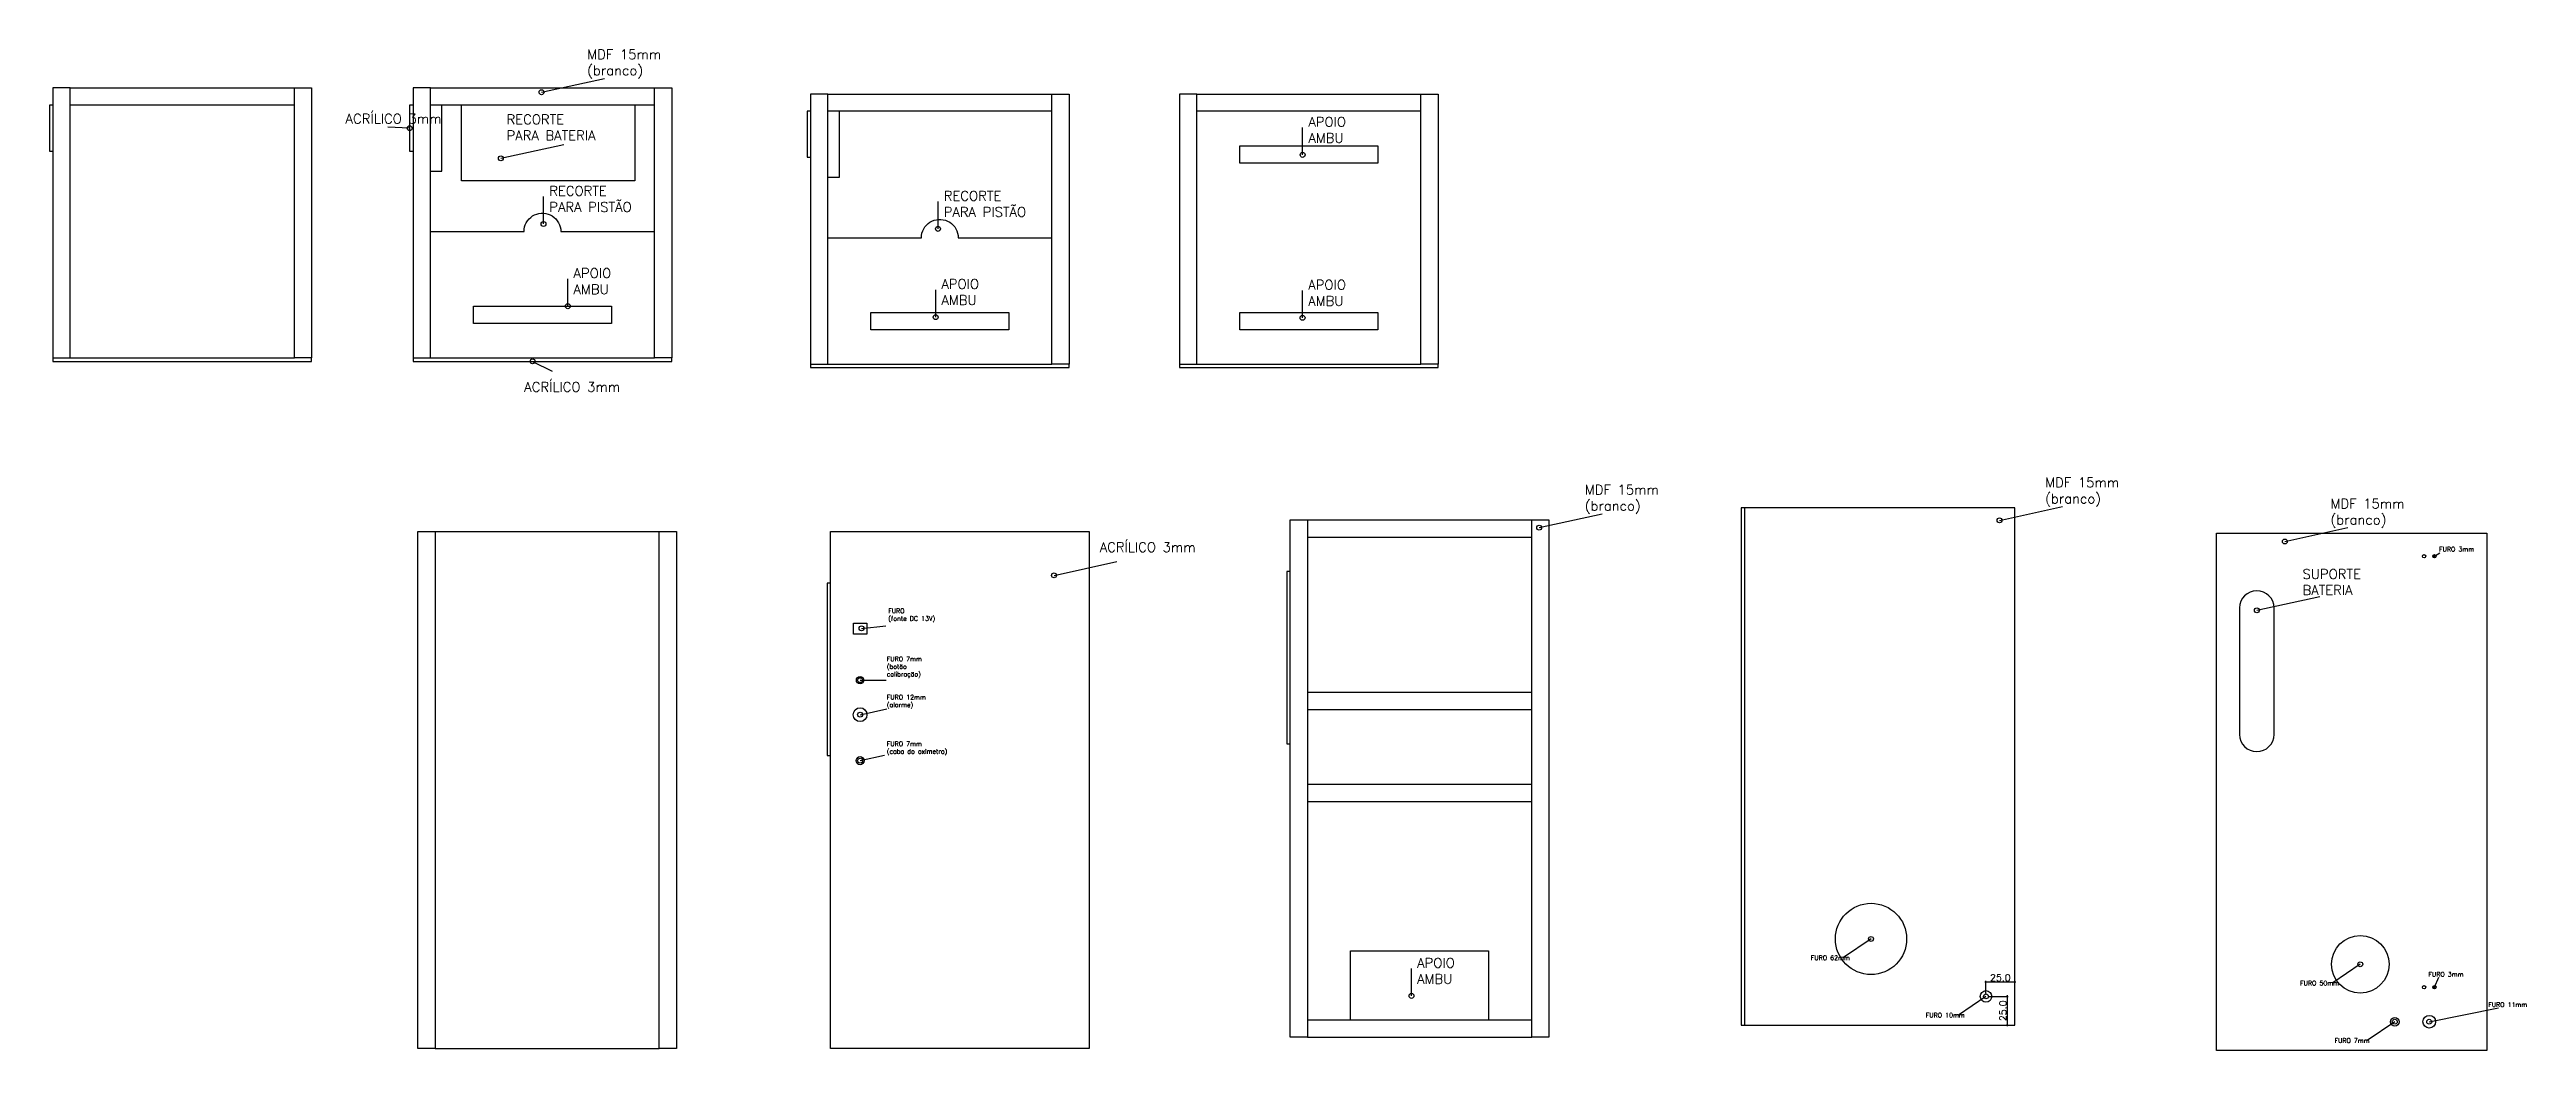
# Model space of a CAD drawing. Header units: millimetres. Extents: x 375 to 6718, y -847 to 3071.
# Drawn here: x 2949 to 5104, y 2200 to 3071 of the extents above; entities that cross this region are included whole.
import ezdxf

# ---------------------------------------------------------------- set-up
doc = ezdxf.new("R2010")
doc.units = ezdxf.units.MM
doc.header["$LTSCALE"] = 10
for name, color, linetype in [('01', 1, 'Continuous'), ('1000-dim1', 1, 'Continuous'), ('2', 2, 'Continuous')]:
    doc.layers.add(name, color=color, linetype=linetype)
doc.layers.add('B-TEXTO02', color=2, linetype='Continuous', lineweight=20)
doc.styles.add('r80', font='romans.shx')
doc.styles.add('SR80-001', font='romans.shx', dxfattribs={"height": 0.2})
doc.dimstyles.new('cadnorma_dim1', dxfattribs={"dimscale": 0, "dimtxt": 6, "dimasz": 1.2, "dimexe": 1, "dimexo": 2.5, "dimgap": 0.6, "dimtad": 1, "dimdec": 1, "dimzin": 4, "dimdsep": 46, "dimtxsty": 'r80', "dimblk": 'ARCHTICK', "dimcen": -1, "dimdle": 1, "dimclrd": 1, "dimclre": 1, "dimclrt": 2, "dimaunit": 1, "dimazin": 0, "dimtfac": 1, "dimtdec": 1, "dimtix": 1, "dimtmove": 2, "dimatfit": 0, "dimfxl": 0, "dimtolj": 1, "dimtzin": 0, "dimarcsym": 0})

msp = doc.modelspace()

# ---------------------------------------------------------------- texts
at = {"layer": 'B-TEXTO02', "attachment_point": 4, "style": 'SR80-001'}
for s, insert, char_height, width in [('\\A1;MDF 15mm\\P(branco)', (3417.02, 3058.74), 8.4008, 89.6409), ('\\A1;ACRÍLICO 3mm', (3206.83, 3011.15), 8.4008, 89.6409), ('\\A1;RECORTE PARA BATERIA', (3346.88, 3003.57), 8.4008, 89.6409), ('\\A1;APOIO \\PAMBU', (4044.25, 3001.43), 8.401, 89.6409), ('\\A1;RECORTE PARA PISTÃO', (3384.03, 2941.36), 8.4008, 89.6409), ('\\A1;RECORTE PARA PISTÃO', (3727.14, 2937.04), 8.4008, 89.6409), ('\\A1;APOIO \\PAMBU', (3405.14, 2869.77), 8.401, 89.6409), ('\\A1;APOIO \\PAMBU', (3725.09, 2860.33), 8.401, 89.6409), ('\\A1;APOIO \\PAMBU', (4044.2, 2859.64), 8.401, 89.6409), ('\\A1;ACRÍLICO 3mm', (3362.25, 2777.81), 8.4008, 89.6409), ('\\A1;MDF 15mm\\P(branco)', (4685.19, 2686.24), 8.4008, 89.6409), ('\\A1;MDF 15mm\\P(branco)', (4284.75, 2679.93), 8.4008, 89.6409), ('\\A1;MDF 15mm\\P(branco)', (4933.41, 2667.85), 8.4008, 89.6409), ('\\A1;ACRÍLICO 3mm', (3862.78, 2638.36), 8.4008, 89.6409), ('\\A1;FURO 3mm', (5027.79, 2636.59), 3.9755, 42.4204), ('\\A1;SUPORTE BATERIA', (4909.07, 2607.99), 8.4008, 89.6409), ('\\A1;FURO \\P(fonte DC 13V)', (3678.87, 2578.94), 3.9755, 49.1455), ('\\A1;FURO 7mm\\P(botão calibração)', (3677.61, 2533.81), 3.9755, 42.4204), ('\\A1;FURO 12mm\\P(alarme)', (3677.61, 2503.81), 3.9755, 42.4204), ('\\A1;FURO 7mm\\P(cabo do oxímetro)', (3677.61, 2463.32), 3.9755, 68.0141), ('\\A1;APOIO \\PAMBU', (4138.92, 2269.7), 8.401, 89.6409), ('\\A1;FURO 62mm', (4481.33, 2281.12), 3.9755, 42.4204), ('\\A1;FURO 3mm', (5018.57, 2266.74), 3.9755, 42.4204), ('\\A1;FURO 50mm', (4906.9, 2259.07), 3.9755, 42.4204), ('\\A1;FURO 11mm', (5070.6, 2240.34), 3.9755, 42.4204), ('\\A1;FURO 10mm', (4581.33, 2231.12), 3.9755, 42.4204), ('\\A1;FURO 7mm', (4936.9, 2209.07), 3.9755, 42.4204)]:
    msp.add_mtext(s, dxfattribs=dict(at, insert=insert, char_height=char_height, width=width))

# ---------------------------------------------------------------- blocks, each defined once
blk = doc.blocks.new('_ArchTick')
at = {"color": 0, "linetype": 'ByBlock', "const_width": 0.15}
blk.add_lwpolyline([(-0.5, -0.5), (0.5, 0.5)], dxfattribs=at)
blk = doc.blocks.new('*D103')
at = {"layer": '1000-dim1', "color": 1, "lineweight": -2}
for p, q in [((4632.7, 2260.1), (4659.7, 2260.1)), ((4633.7, 2250), (4633.7, 2261.1)), ((4658.7, 2250), (4658.7, 2261.1))]:
    blk.add_line(p, q, dxfattribs=at)
at = {"layer": 'Defpoints', "color": 0}
for p in [(4633.7, 2247.5), (4658.7, 2260.1), (4658.7, 2247.5)]:
    blk.add_point(p, dxfattribs=at)
at = {"layer": '1000-dim1', "color": 1, "lineweight": -2, "xscale": 1.2, "yscale": 1.2, "zscale": 1.2, "rotation": 180}
blk.add_blockref('_ArchTick', (4633.7, 2260.1), dxfattribs=at)
at = {"layer": '1000-dim1', "color": 1, "lineweight": -2, "xscale": 1.2, "yscale": 1.2, "zscale": 1.2}
blk.add_blockref('_ArchTick', (4658.7, 2260.1), dxfattribs=at)
at = {"layer": '1000-dim1', "color": 2, "insert": (4646.2, 2263.7), "char_height": 6, "attachment_point": 5, "style": 'r80'}
blk.add_mtext('\\A1;25.0', dxfattribs=at)
blk = doc.blocks.new('*D104')
at = {"layer": '1000-dim1', "color": 1, "lineweight": -2}
for p, q in [((4636.2, 2247.5), (4653, 2247.5)), ((4652, 2248.5), (4652, 2221.5)), ((4636.2, 2222.5), (4653, 2222.5))]:
    blk.add_line(p, q, dxfattribs=at)
at = {"layer": 'Defpoints', "color": 0}
for p in [(4633.7, 2247.5), (4633.7, 2222.5), (4652, 2222.5)]:
    blk.add_point(p, dxfattribs=at)
at = {"layer": '1000-dim1', "color": 1, "lineweight": -2, "xscale": 1.2, "yscale": 1.2, "zscale": 1.2}
for p, rotation in [((4652, 2247.5), 90), ((4652, 2222.5), 270)]:
    blk.add_blockref('_ArchTick', p, dxfattribs=dict(at, rotation=rotation))
at = {"layer": '1000-dim1', "color": 2, "insert": (4648.4, 2235), "char_height": 6, "attachment_point": 5, "rotation": 90, "style": 'r80'}
blk.add_mtext('\\A1;25.0', dxfattribs=at)

# ---------------------------------------------------------------- dimensions: what is measured, and where the dimension line sits
at = {"layer": '1000-dim1'}
dim = msp.add_linear_dim(base=(4658.7, 2260.13), p1=(4633.7, 2247.51), p2=(4658.7, 2247.51), dimstyle='cadnorma_dim1', override={"dimscale": 1}, dxfattribs=at)
dim.commit()
dim.dimension.update_dxf_attribs({"geometry": '*D103', "text_midpoint": (4646.2, 2263.73)})
dim = msp.add_linear_dim(base=(4652.02, 2222.51), p1=(4633.7, 2247.51), p2=(4633.7, 2222.51), angle=90, dimstyle='cadnorma_dim1', override={"dimscale": 1}, dxfattribs=at)
dim.commit()
dim.dimension.update_dxf_attribs({"geometry": '*D104', "text_midpoint": (4648.42, 2235.01)})

# ---------------------------------------------------------------- linework, layer by layer
at = {"layer": '01'}
for p, q in [((3377.3, 3034.19), (3431.98, 3046.25)), ((3262.56, 3003), (3243.53, 3003.66)), ((4039.29, 2979.66), (4039.28, 3003.46)), ((3341.92, 2976.69), (3396.59, 2988.76)), ((3379.07, 2919.58), (3379.06, 2943.39)), ((3722.17, 2915.27), (3722.17, 2939.07)), ((3400.18, 2848), (3400.17, 2871.8)), ((3720.13, 2838.56), (3720.12, 2862.36)), ((4039.24, 2837.87), (4039.23, 2861.67)), ((3369.53, 2800), (3386.66, 2791.57)), ((4645.47, 2661.68), (4700.15, 2673.75)), ((4245.04, 2655.37), (4299.71, 2667.44)), ((4893.69, 2643.29), (4948.37, 2655.36)), ((5023.77, 2630.47), (5028.47, 2633.58)), ((3823.06, 2613.81), (3877.74, 2625.88)), ((4869.36, 2583.43), (4924.03, 2595.5)), ((3655.63, 2567.74), (3676.89, 2569.86)), ((3654.38, 2522.62), (3677.09, 2522.61)), ((3654.38, 2492.62), (3677.61, 2497.75)), ((3654.38, 2452.62), (3675.48, 2457.27)), ((4533.7, 2297.51), (4509.69, 2281.22)), ((4133.96, 2247.93), (4133.95, 2271.73)), ((4959.27, 2275.47), (4935.27, 2259.18)), ((5023.77, 2255.47), (5027.67, 2264.22)), ((4633.7, 2247.51), (4609.69, 2231.22)), ((4989.27, 2225.47), (4965.27, 2209.18)), ((5019.27, 2225.47), (5079.45, 2237.53))]:
    msp.add_line(p, q, dxfattribs=at)
for centre, radius in [((3377.3, 3034.19), 2.13), ((3262.56, 3003), 2.13), ((3341.92, 2976.69), 2.13), ((4039.29, 2979.66), 2.13), ((3379.07, 2919.58), 2.13), ((3722.17, 2915.27), 2.13), ((3400.18, 2848), 2.13), ((3720.13, 2838.56), 2.13), ((4039.24, 2837.87), 2.13), ((3369.53, 2800), 2.13), ((4245.04, 2655.37), 2.13), ((4645.47, 2661.68), 2.13), ((4893.69, 2643.29), 2.13), ((5023.77, 2630.47), 0.527), ((3823.06, 2613.81), 2.13), ((4869.36, 2583.43), 2.13), ((3655.63, 2567.74), 2.13), ((3654.38, 2522.62), 2.13), ((3654.38, 2492.62), 2.13), ((3654.38, 2452.62), 2.13), ((4533.7, 2297.51), 2.13), ((4959.27, 2275.47), 2.13), ((4133.96, 2247.93), 2.13), ((4633.7, 2247.51), 2.13), ((5023.77, 2255.47), 0.527), ((4989.27, 2225.47), 2.13), ((5019.27, 2225.47), 2.13)]:
    msp.add_circle(centre, radius, dxfattribs=at)
at = {"layer": '2'}
for p, q in [((2967.33, 3037.99), (3162.33, 3037.99)), ((3280.56, 3038), (3475.56, 3038)), ((3162.33, 3022.99), (2967.33, 3022.99)), ((3475.56, 3023), (3280.56, 3023)), ((3626.21, 3032.59), (3821.21, 3032.59)), ((3821.21, 3017.59), (3626.21, 3017.59)), ((3947.24, 3032.59), (4142.24, 3032.59)), ((4142.24, 3017.59), (3947.24, 3017.59)), ((2967.33, 2802.99), (3162.33, 2802.99)), ((3280.56, 2803), (3475.56, 2803)), ((3626.21, 2797.59), (3821.21, 2797.59)), ((3947.24, 2797.59), (4142.24, 2797.59)), ((3284.62, 2652.12), (3479.62, 2652.12)), ((4043.57, 2662.12), (4238.57, 2662.12)), ((4043.57, 2647.12), (4238.57, 2647.12)), ((4043.57, 2512.12), (4238.57, 2512.12)), ((4043.57, 2497.12), (4238.57, 2497.12)), ((4043.57, 2432.12), (4238.57, 2432.12)), ((4043.57, 2417.12), (4238.57, 2417.12)), ((4043.57, 2227.12), (4238.57, 2227.12)), ((3284.62, 2202.12), (3479.62, 2202.12)), ((4043.57, 2212.12), (4238.57, 2212.12))]:
    msp.add_line(p, q, dxfattribs=at)
for points in [[(2952.33, 2802.99), (2967.33, 2802.99), (2967.33, 3037.99), (2952.33, 3037.99)], [(3162.33, 3037.99), (3177.33, 3037.99), (3177.33, 2802.99), (3162.33, 2802.99)], [(3265.56, 2803), (3280.56, 2803), (3280.56, 3038), (3265.56, 3038)], [(3475.56, 3038), (3490.56, 3038), (3490.56, 2803), (3475.56, 2803)], [(3611.21, 2797.59), (3626.21, 2797.59), (3626.21, 3032.59), (3611.21, 3032.59)], [(3821.21, 3032.59), (3836.21, 3032.59), (3836.21, 2797.59), (3821.21, 2797.59)], [(3932.24, 2797.59), (3947.24, 2797.59), (3947.24, 3032.59), (3932.24, 3032.59)], [(4142.24, 3032.59), (4157.24, 3032.59), (4157.24, 2797.59), (4142.24, 2797.59)], [(3984.74, 2987.59), (4104.74, 2987.59), (4104.74, 2972.59), (3984.74, 2972.59)], [(3318.06, 2848), (3438.06, 2848), (3438.06, 2833), (3318.06, 2833)], [(3663.71, 2842.59), (3783.71, 2842.59), (3783.71, 2827.59), (3663.71, 2827.59)], [(3984.74, 2842.59), (4104.74, 2842.59), (4104.74, 2827.59), (3984.74, 2827.59)], [(4423.7, 2222.51), (4658.7, 2222.51), (4658.7, 2672.51), (4423.7, 2672.51)], [(3269.62, 2652.12), (3284.62, 2652.12), (3284.62, 2202.12), (3269.62, 2202.12)], [(3479.62, 2652.12), (3494.62, 2652.12), (3494.62, 2202.12), (3479.62, 2202.12)], [(3628.63, 2652.12), (3853.63, 2652.12), (3853.63, 2202.12), (3628.63, 2202.12)], [(4028.57, 2662.12), (4043.57, 2662.12), (4043.57, 2212.12), (4028.57, 2212.12)], [(4238.57, 2662.12), (4253.57, 2662.12), (4253.57, 2212.12), (4238.57, 2212.12)], [(4834.27, 2650.47), (5069.27, 2650.47), (5069.27, 2200.47), (4834.27, 2200.47)], [(3648.63, 2572.12), (3660.13, 2572.12), (3660.13, 2562.62), (3648.63, 2562.62)]]:
    msp.add_lwpolyline(points, close=True, dxfattribs=at)
for points in [[(2952.33, 3022.99), (2949.33, 3022.99), (2949.33, 2982.99), (2952.33, 2982.99)], [(3265.56, 3023), (3262.56, 3023), (3262.56, 2983), (3265.56, 2983)], [(3280.56, 2965.5), (3290.56, 2965.5), (3290.56, 3023)], [(3458.56, 3023), (3458.56, 2957), (3307.56, 2957), (3307.56, 3023)], [(3611.21, 3017.59), (3608.21, 3017.59), (3608.21, 2977.59), (3611.21, 2977.59)], [(3636.21, 3017.59), (3636.21, 2960.09), (3626.21, 2960.09)], [(3280.56, 2913), (3362.06, 2913), (3362.19, 2915), (3362.57, 2916.98), (3363.19, 2918.89), (3364.04, 2920.7), (3365.12, 2922.4), (3366.4, 2923.95), (3367.87, 2925.32), (3369.49, 2926.51), (3371.25, 2927.47), (3373.12, 2928.21), (3375.07, 2928.71), (3377.06, 2928.96), (3379.07, 2928.96), (3381.06, 2928.71), (3383.01, 2928.21), (3384.88, 2927.47), (3386.64, 2926.51), (3388.26, 2925.32), (3389.73, 2923.95), (3391.01, 2922.4), (3392.09, 2920.7), (3392.94, 2918.89), (3393.56, 2916.98), (3393.94, 2915), (3394.06, 2913), (3475.56, 2913)], [(3626.21, 2907.59), (3707.71, 2907.59), (3707.84, 2909.59), (3708.22, 2911.57), (3708.84, 2913.48), (3709.69, 2915.3), (3710.77, 2916.99), (3712.05, 2918.54), (3713.51, 2919.92), (3715.14, 2921.1), (3716.9, 2922.07), (3718.77, 2922.8), (3720.72, 2923.3), (3722.71, 2923.56), (3724.72, 2923.56), (3726.71, 2923.3), (3728.66, 2922.8), (3730.53, 2922.07), (3732.29, 2921.1), (3733.91, 2919.92), (3735.38, 2918.54), (3736.66, 2916.99), (3737.73, 2915.3), (3738.59, 2913.48), (3739.21, 2911.57), (3739.59, 2909.59), (3739.71, 2907.59), (3821.21, 2907.59)], [(2952.33, 2802.99), (2952.33, 2799.99), (3177.33, 2799.99), (3177.33, 2802.99)], [(3265.56, 2803), (3265.56, 2800), (3490.56, 2800), (3490.56, 2803)], [(3611.21, 2797.59), (3611.21, 2794.59), (3836.21, 2794.59), (3836.21, 2797.59)], [(3932.24, 2797.59), (3932.24, 2794.59), (4157.24, 2794.59), (4157.24, 2797.59)], [(4423.7, 2672.51), (4420.7, 2672.51), (4420.7, 2222.51), (4423.7, 2222.51)], [(3628.63, 2607.12), (3625.63, 2607.12), (3625.63, 2457.12), (3628.63, 2457.12)], [(4028.57, 2617.12), (4025.57, 2617.12), (4025.57, 2467.12), (4028.57, 2467.12)], [(4081.07, 2227.12), (4081.07, 2287.12), (4201.07, 2287.12), (4201.07, 2227.12)]]:
    msp.add_lwpolyline(points, dxfattribs=at)
msp.add_lwpolyline([(4884.27, 2475.47), (4884.27, 2585.47, 1), (4854.27, 2585.47), (4854.27, 2475.47, 1)], format="xyb", close=True, dxfattribs=at)
for centre, radius in [((5014.77, 2630.47), 1.5), ((5023.77, 2630.47), 1.5), ((3654.38, 2522.62), 3.25), ((3654.38, 2492.62), 6), ((3654.38, 2452.62), 3.5), ((4533.7, 2297.51), 31), ((4959.27, 2275.47), 25), ((4633.7, 2247.51), 5), ((5014.77, 2255.47), 1.5), ((5023.77, 2255.47), 1.5), ((4989.27, 2225.47), 3.75), ((5019.27, 2225.47), 5.5)]:
    msp.add_circle(centre, radius, dxfattribs=at)

msp.set_redraw_order([(e.dxf.handle, doc.entitydb.next_handle()) for e in msp.query("TEXT MTEXT ATTDEF DIMENSION ARC_DIMENSION")])  # texts and dimensions are drawn at this point

doc.saveas('drawing.dxf')
